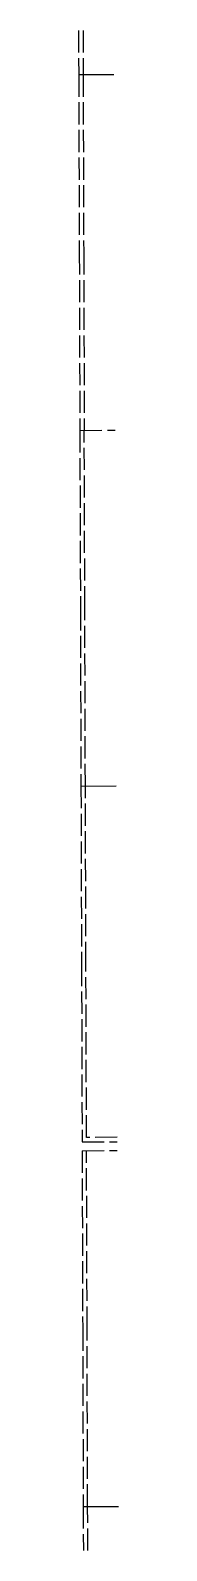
# Model space of a CAD drawing. Extents: x 508832 to 545988, y 6015023 to 6034705.
# Drawn here: x 514554 to 514644, y 6015758 to 6019195 of the extents above; entities that cross this region are included whole.
import ezdxf

# ---------------------------------------------------------------- set-up
doc = ezdxf.new("R2010")
doc.units = 0
doc.header["$LTSCALE"] = 5
doc.linetypes.add('foc-QUARTERLINE', pattern=[33, 25, -3, 2, -3])
doc.linetypes.add('foc-UNSURVEYED', pattern=[12.5, 10, -2.5])
doc.layers.add('L-QSEC', color=8, linetype='foc-QUARTERLINE')
doc.layers.add('L-USEC', color=7, linetype='foc-UNSURVEYED')

msp = doc.modelspace()

# ---------------------------------------------------------------- linework, layer by layer
at = {"layer": 'L-QSEC', "flags": 128}
for points in [[(514554.074, 6019094.703), (514633.914, 6019094.958)], [(514559.171, 6017486.28), (514639.011, 6017486.538)], [(514564.332, 6015857.754), (514644.172, 6015858.015)]]:
    msp.add_lwpolyline(points, dxfattribs=at)
at = {"layer": 'L-USEC'}
for p, q in [((514553.758, 6019194.649), (514554.074, 6019094.703)), ((514563.815, 6019194.681), (514564.132, 6019094.734)), ((514554.074, 6019094.703), (514555.348, 6018692.598)), ((514564.132, 6019094.734), (514565.405, 6018692.63)), ((514555.348, 6018692.598), (514556.623, 6018290.492)), ((514565.405, 6018692.63), (514566.681, 6018290.524)), ((514556.623, 6018290.493), (514636.463, 6018290.749)), ((514556.623, 6018290.492), (514557.897, 6017888.387)), ((514567.949, 6017888.421), (514566.675, 6018290.525)), ((514557.897, 6017888.387), (514559.171, 6017486.28)), ((514569.223, 6017486.313), (514567.949, 6017888.421)), ((514559.171, 6017486.28), (514560.447, 6017084.171)), ((514570.498, 6017084.206), (514569.223, 6017486.313)), ((514560.447, 6017084.171), (514561.722, 6016682.073)), ((514571.741, 6016692.158), (514570.498, 6017084.206)), ((514561.722, 6016682.073), (514641.559, 6016682.332)), ((514641.527, 6016692.383), (514571.741, 6016692.157)), ((514561.785, 6016661.967), (514641.623, 6016662.226)), ((514561.785, 6016661.967), (514563.058, 6016259.86)), ((514561.785, 6016661.967), (514563.058, 6016259.86)), ((514573.11, 6016259.896), (514571.837, 6016661.999)), ((514563.058, 6016259.86), (514564.332, 6015857.756)), ((514563.058, 6016259.86), (514564.332, 6015857.754)), ((514574.384, 6015857.787), (514573.11, 6016259.896)), ((514564.332, 6015857.754), (514564.648, 6015757.968)), ((514574.701, 6015757.955), (514574.384, 6015857.787))]:
    msp.add_line(p, q, dxfattribs=at)

doc.saveas('drawing.dxf')
